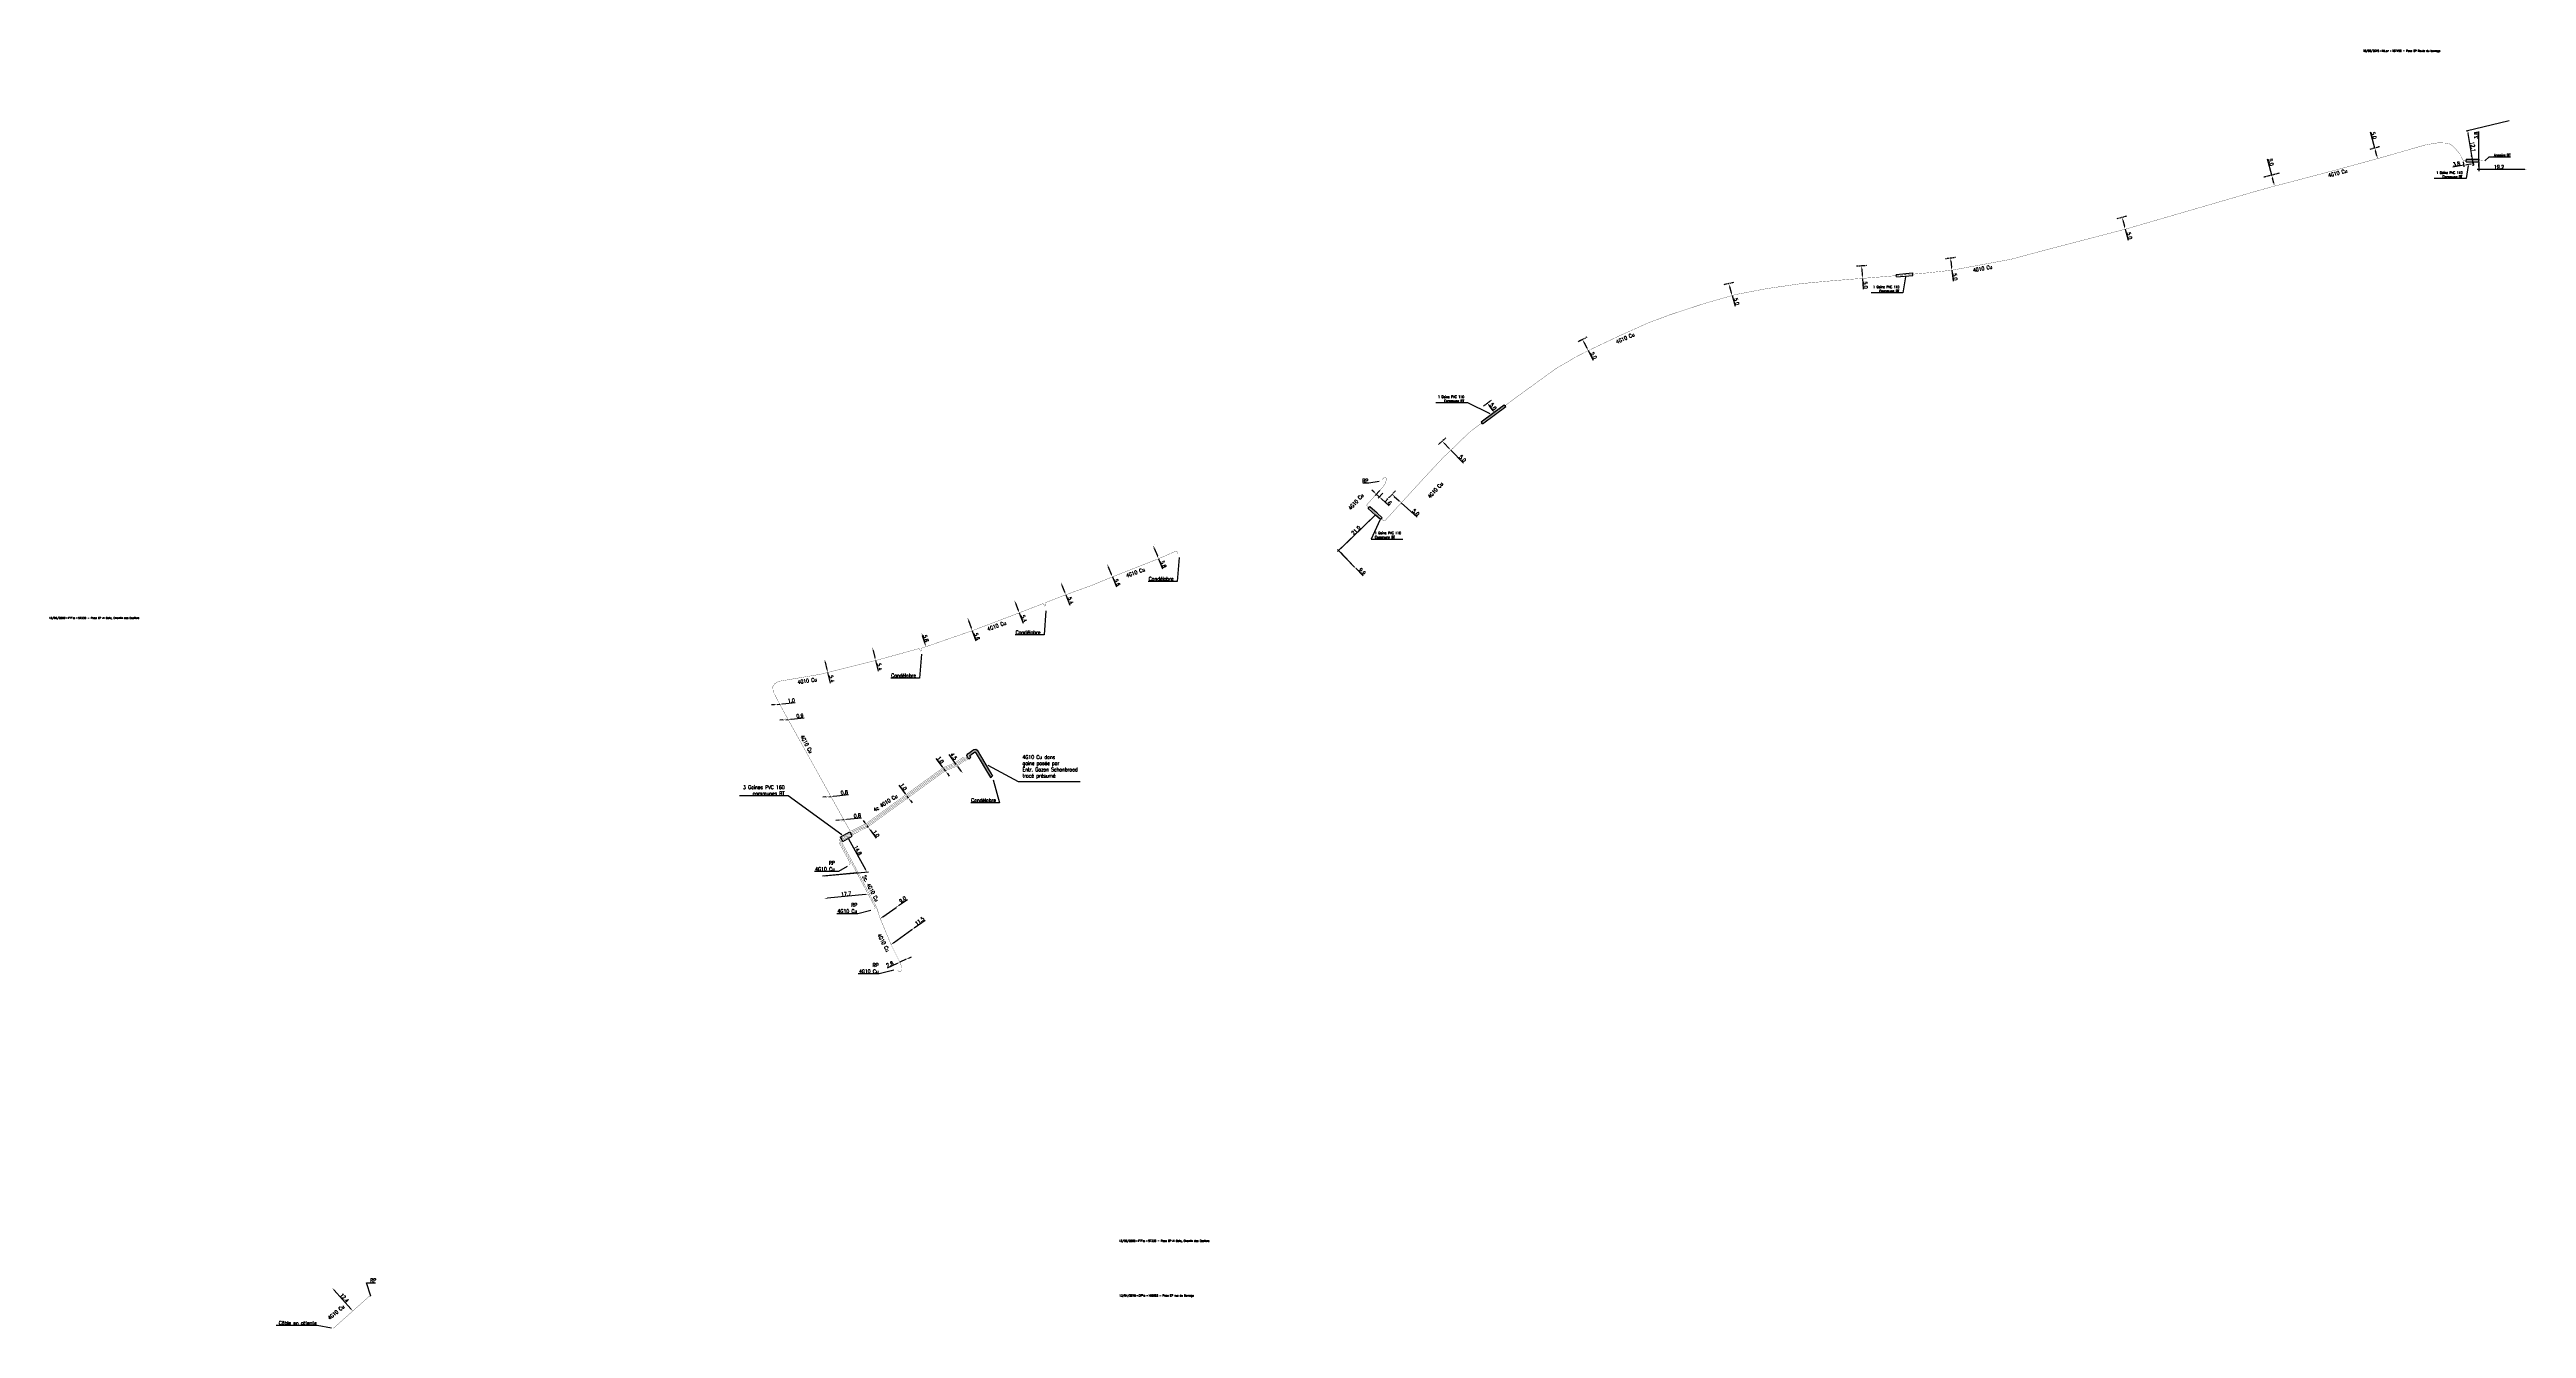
# Model space of a CAD drawing. Header units: millimetres. Extents: x 270011 to 271006, y 126226 to 126740.
import ezdxf
from ezdxf.enums import TextEntityAlignment as Align

# ---------------------------------------------------------------- set-up
doc = ezdxf.new("R2010")
doc.units = ezdxf.units.MM
doc.header["$PDMODE"] = 34
for name, pattern in [('B_ST_Al', [2000, 1000, 1000]), ('DASHED', [0.75, 0.5, -0.25]), ('E_ST_Cu', [2000, 1000, 1000])]:
    doc.linetypes.add(name, pattern=pattern)
doc.layers.get('0').update_dxf_attribs({"linetype": 'CONTINUOUS'})
doc.layers.get('DEFPOINTS').update_dxf_attribs({"linetype": 'CONTINUOUS'})
doc.layers.add('E_110', color=1, linetype='CONTINUOUS')
doc.layers.add('E_400', color=7, linetype='CONTINUOUS')
doc.layers.add('E_910', color=7, linetype='CONTINUOUS', plot=False)
doc.styles.get("Standard").update_dxf_attribs({"font": 'romans.shx', "width": 0.85})
doc.dimstyles.get("Standard").update_dxf_attribs({"dimtxt": 1.5, "dimasz": 1.2, "dimexe": 0.625, "dimexo": 0.625, "dimgap": 0.25, "dimtad": 1, "dimdec": 1, "dimzin": 0, "dimdsep": 46, "dimtxsty": 'Standard', "dimcen": -0.5, "dimadec": 0, "dimazin": 0, "dimtfac": 1, "dimtdec": 1, "dimtmove": 0, "dimatfit": 3, "dimfxl": 0, "dimtolj": 1, "dimtzin": 0, "dimarcsym": 0})

# ---------------------------------------------------------------- blocks, each defined once
blk = doc.blocks.new('*D0')
at = {"layer": 'DEFPOINTS', "color": 0, "linetype": 'Continuous', "transparency": 16777216}
for p in [(270454.61, 126540.5), (270454.61, 126540.5), (270456.76, 126535.12)]:
    blk.add_point(p, dxfattribs=at)
at = {"layer": 'E_110', "color": 0, "linetype": 'Continuous', "lineweight": -2, "transparency": 16777216}
for p, q in [((270455.06, 126539.39), (270456.31, 126536.23)), ((270455.19, 126540.74), (270455.19, 126540.74)), ((270456.76, 126535.12), (270458.38, 126531.04)), ((270457.34, 126535.35), (270457.34, 126535.35))]:
    blk.add_line(p, q, dxfattribs=at)
at = {"layer": 'E_110', "color": 0, "linetype": 'Continuous', "transparency": 16777216}
for points in [[(270455.24, 126539.46), (270454.87, 126539.32), (270454.61, 126540.5)], [(270456.5, 126536.3), (270456.13, 126536.16), (270456.76, 126535.12)]]:
    blk.add_solid(points, dxfattribs=at)
at = {"layer": 'E_110', "color": 0, "linetype": 'Continuous', "transparency": 16777216, "insert": (270458.72, 126532.89), "char_height": 1.5, "attachment_point": 5, "rotation": 291.70824}
blk.add_mtext('\\A1;5.8', dxfattribs=at)
blk = doc.blocks.new('*D1')
at = {"layer": 'DEFPOINTS', "color": 0, "linetype": 'Continuous', "transparency": 16777216}
for p in [(270436.16, 126533.03), (270436.16, 126533.03), (270438.24, 126527.84)]:
    blk.add_point(p, dxfattribs=at)
at = {"layer": 'E_110', "color": 0, "linetype": 'Continuous', "lineweight": -2, "transparency": 16777216}
for p, q in [((270436.6, 126531.92), (270437.8, 126528.95)), ((270438.24, 126527.84), (270439.87, 126523.78))]:
    blk.add_line(p, q, dxfattribs=at)
at = {"layer": 'E_110', "color": 0, "linetype": 'Continuous', "transparency": 16777216}
for points in [[(270436.79, 126531.99), (270436.42, 126531.84), (270436.16, 126533.03)], [(270437.98, 126529.02), (270437.61, 126528.87), (270438.24, 126527.84)]]:
    blk.add_solid(points, dxfattribs=at)
at = {"layer": 'E_110', "color": 0, "linetype": 'Continuous', "transparency": 16777216, "insert": (270440.21, 126525.62), "char_height": 1.5, "attachment_point": 5, "rotation": 291.89358}
blk.add_mtext('\\A1;5.6', dxfattribs=at)
blk = doc.blocks.new('*D2')
at = {"layer": 'DEFPOINTS', "color": 0, "linetype": 'Continuous', "transparency": 16777216}
for p in [(270417.54, 126525.68), (270417.54, 126525.68), (270419.5, 126520.65)]:
    blk.add_point(p, dxfattribs=at)
at = {"layer": 'E_110', "color": 0, "linetype": 'Continuous', "lineweight": -2, "transparency": 16777216}
for p, q in [((270417.98, 126524.56), (270419.06, 126521.77)), ((270419.5, 126520.65), (270421.1, 126516.52))]:
    blk.add_line(p, q, dxfattribs=at)
at = {"layer": 'E_110', "color": 0, "linetype": 'Continuous', "transparency": 16777216}
for points in [[(270418.16, 126524.64), (270417.79, 126524.49), (270417.54, 126525.68)], [(270419.25, 126521.84), (270418.88, 126521.7), (270419.5, 126520.65)]]:
    blk.add_solid(points, dxfattribs=at)
at = {"layer": 'E_110', "color": 0, "linetype": 'Continuous', "transparency": 16777216, "insert": (270421.45, 126518.39), "char_height": 1.5, "attachment_point": 5, "rotation": 291.22747}
blk.add_mtext('\\A1;5.4', dxfattribs=at)
blk = doc.blocks.new('*D3')
at = {"layer": 'DEFPOINTS', "color": 0, "linetype": 'Continuous', "transparency": 16777216}
for p in [(270398.89, 126518.43), (270398.89, 126518.43), (270400.83, 126513.39)]:
    blk.add_point(p, dxfattribs=at)
at = {"layer": 'E_110', "color": 0, "linetype": 'Continuous', "lineweight": -2, "transparency": 16777216}
for p, q in [((270399.32, 126517.31), (270400.4, 126514.51)), ((270400.83, 126513.39), (270402.42, 126509.25))]:
    blk.add_line(p, q, dxfattribs=at)
at = {"layer": 'E_110', "color": 0, "linetype": 'Continuous', "transparency": 16777216}
for points in [[(270399.51, 126517.38), (270399.13, 126517.24), (270398.89, 126518.43)], [(270400.58, 126514.58), (270400.21, 126514.44), (270400.83, 126513.39)]]:
    blk.add_solid(points, dxfattribs=at)
at = {"layer": 'E_110', "color": 0, "linetype": 'Continuous', "transparency": 16777216, "insert": (270402.77, 126511.12), "char_height": 1.5, "attachment_point": 5, "rotation": 291.01755}
blk.add_mtext('\\A1;5.4', dxfattribs=at)
blk = doc.blocks.new('*D4')
at = {"layer": 'DEFPOINTS', "color": 0, "linetype": 'Continuous', "transparency": 16777216}
for p in [(270380.05, 126511.48), (270380.05, 126511.48), (270381.94, 126506.21)]:
    blk.add_point(p, dxfattribs=at)
at = {"layer": 'E_110', "color": 0, "linetype": 'Continuous', "lineweight": -2, "transparency": 16777216}
for p, q in [((270380.46, 126510.35), (270381.53, 126507.34)), ((270381.94, 126506.21), (270383.41, 126502.09))]:
    blk.add_line(p, q, dxfattribs=at)
at = {"layer": 'E_110', "color": 0, "linetype": 'Continuous', "transparency": 16777216}
for points in [[(270380.65, 126510.42), (270380.27, 126510.28), (270380.05, 126511.48)], [(270381.72, 126507.4), (270381.35, 126507.27), (270381.94, 126506.21)]]:
    blk.add_solid(points, dxfattribs=at)
at = {"layer": 'E_110', "color": 0, "linetype": 'Continuous', "transparency": 16777216, "insert": (270383.82, 126503.92), "char_height": 1.5, "attachment_point": 5, "rotation": 289.67718}
blk.add_mtext('\\A1;5.6', dxfattribs=at)
blk = doc.blocks.new('*D5')
at = {"layer": 'DEFPOINTS', "color": 0, "linetype": 'Continuous', "transparency": 16777216}
for p in [(270361.63, 126505.27), (270361.63, 126505.27), (270363.32, 126499.73)]:
    blk.add_point(p, dxfattribs=at)
at = {"layer": 'E_110', "color": 0, "linetype": 'Continuous', "lineweight": -2, "transparency": 16777216}
for p, q in [((270362.97, 126500.87), (270361.98, 126504.13)), ((270363.92, 126499.91), (270363.92, 126499.91))]:
    blk.add_line(p, q, dxfattribs=at)
at = {"layer": 'E_110', "color": 0, "linetype": 'Continuous', "transparency": 16777216}
for points in [[(270362.17, 126504.18), (270361.79, 126504.07), (270361.63, 126505.27)], [(270363.16, 126500.93), (270362.78, 126500.82), (270363.32, 126499.73)]]:
    blk.add_solid(points, dxfattribs=at)
at = {"layer": 'E_110', "color": 0, "linetype": 'Continuous', "transparency": 16777216, "insert": (270363.32, 126503.14), "char_height": 1.5, "attachment_point": 5, "rotation": 286.98381}
blk.add_mtext('\\A1;5.8', dxfattribs=at)
blk = doc.blocks.new('*D6')
at = {"layer": 'DEFPOINTS', "color": 0, "linetype": 'Continuous', "transparency": 16777216}
for p in [(270341.84, 126499.49), (270341.84, 126499.49), (270343.08, 126494.23)]:
    blk.add_point(p, dxfattribs=at)
at = {"layer": 'E_110', "color": 0, "linetype": 'Continuous', "lineweight": -2, "transparency": 16777216}
for p, q in [((270342.12, 126498.32), (270342.81, 126495.4)), ((270343.08, 126494.23), (270344.1, 126489.92))]:
    blk.add_line(p, q, dxfattribs=at)
at = {"layer": 'E_110', "color": 0, "linetype": 'Continuous', "transparency": 16777216}
for points in [[(270342.31, 126498.36), (270341.92, 126498.27), (270341.84, 126499.49)], [(270343, 126495.44), (270342.61, 126495.35), (270343.08, 126494.23)]]:
    blk.add_solid(points, dxfattribs=at)
at = {"layer": 'E_110', "color": 0, "linetype": 'Continuous', "transparency": 16777216, "insert": (270344.7, 126491.72), "char_height": 1.5, "attachment_point": 5, "rotation": 283.30359}
blk.add_mtext('\\A1;5.4', dxfattribs=at)
blk = doc.blocks.new('*D7')
at = {"layer": 'DEFPOINTS', "color": 0, "linetype": 'Continuous', "transparency": 16777216}
for p in [(270322.62, 126494.69), (270322.62, 126494.69), (270323.86, 126489.44)]:
    blk.add_point(p, dxfattribs=at)
at = {"layer": 'E_110', "color": 0, "linetype": 'Continuous', "lineweight": -2, "transparency": 16777216}
for p, q in [((270322.89, 126493.53), (270323.58, 126490.61)), ((270323.86, 126489.44), (270324.89, 126485.08))]:
    blk.add_line(p, q, dxfattribs=at)
at = {"layer": 'E_110', "color": 0, "linetype": 'Continuous', "transparency": 16777216}
for points in [[(270323.09, 126493.57), (270322.7, 126493.48), (270322.62, 126494.69)], [(270323.78, 126490.65), (270323.39, 126490.56), (270323.86, 126489.44)]]:
    blk.add_solid(points, dxfattribs=at)
at = {"layer": 'E_110', "color": 0, "linetype": 'Continuous', "transparency": 16777216, "insert": (270325.49, 126486.89), "char_height": 1.5, "attachment_point": 5, "rotation": 283.30359}
blk.add_mtext('\\A1;5.4', dxfattribs=at)
blk = doc.blocks.new('*D8')
at = {"layer": 'DEFPOINTS', "color": 0, "linetype": 'Continuous', "transparency": 16777216}
for p in [(270352.86, 126373), (270355.4, 126374.19), (270355.4, 126374.19)]:
    blk.add_point(p, dxfattribs=at)
at = {"layer": 'E_110', "color": 0, "linetype": 'Continuous', "lineweight": -2, "transparency": 16777216}
for p, q in [((270351.78, 126372.49), (270347.82, 126370.63)), ((270355.4, 126374.19), (270352.86, 126373)), ((270356.48, 126374.7), (270357.57, 126375.21))]:
    blk.add_line(p, q, dxfattribs=at)
at = {"layer": 'E_110', "color": 0, "linetype": 'Continuous', "transparency": 16777216}
for points in [[(270351.69, 126372.67), (270351.86, 126372.31), (270352.86, 126373)], [(270356.4, 126374.88), (270356.57, 126374.52), (270355.4, 126374.19)]]:
    blk.add_solid(points, dxfattribs=at)
at = {"layer": 'E_110', "color": 0, "linetype": 'Continuous', "transparency": 16777216, "insert": (270348.83, 126372.21), "char_height": 1.5, "attachment_point": 5, "rotation": 25.14948}
blk.add_mtext('\\A1;2.8', dxfattribs=at)
blk = doc.blocks.new('*D9')
at = {"layer": 'DEFPOINTS', "color": 0, "linetype": 'Continuous', "transparency": 16777216}
for p in [(270349.33, 126380.1), (270358.67, 126386.8), (270358.67, 126386.8)]:
    blk.add_point(p, dxfattribs=at)
at = {"layer": 'E_110', "color": 0, "linetype": 'Continuous', "lineweight": -2, "transparency": 16777216}
for p, q in [((270358.67, 126386.8), (270363.07, 126389.95)), ((270350.3, 126380.8), (270357.7, 126386.1))]:
    blk.add_line(p, q, dxfattribs=at)
at = {"layer": 'E_110', "color": 0, "linetype": 'Continuous', "transparency": 16777216}
for points in [[(270350.19, 126380.96), (270350.42, 126380.64), (270349.33, 126380.1)], [(270357.58, 126386.27), (270357.82, 126385.94), (270358.67, 126386.8)]]:
    blk.add_solid(points, dxfattribs=at)
at = {"layer": 'E_110', "color": 0, "linetype": 'Continuous', "transparency": 16777216, "insert": (270360.78, 126389.54), "char_height": 1.5, "attachment_point": 5, "rotation": 35.62664}
blk.add_mtext('\\A1;11.5', dxfattribs=at)
blk = doc.blocks.new('*D10')
at = {"layer": 'DEFPOINTS', "color": 0, "linetype": 'Continuous', "transparency": 16777216}
for p in [(270344.99, 126390.53), (270352.33, 126395.74), (270352.33, 126395.74)]:
    blk.add_point(p, dxfattribs=at)
at = {"layer": 'E_110', "color": 0, "linetype": 'Continuous', "lineweight": -2, "transparency": 16777216}
for p, q in [((270352.33, 126395.74), (270355.9, 126398.27)), ((270345.97, 126391.22), (270351.35, 126395.04))]:
    blk.add_line(p, q, dxfattribs=at)
at = {"layer": 'E_110', "color": 0, "linetype": 'Continuous', "transparency": 16777216}
for points in [[(270345.86, 126391.39), (270346.09, 126391.06), (270344.99, 126390.53)], [(270351.24, 126395.21), (270351.47, 126394.88), (270352.33, 126395.74)]]:
    blk.add_solid(points, dxfattribs=at)
at = {"layer": 'E_110', "color": 0, "linetype": 'Continuous', "transparency": 16777216, "insert": (270354.03, 126398.17), "char_height": 1.5, "attachment_point": 5, "rotation": 35.3611}
blk.add_mtext('\\A1;9.0', dxfattribs=at)
blk = doc.blocks.new('*D11')
at = {"layer": 'DEFPOINTS', "color": 0, "linetype": 'Continuous', "transparency": 16777216}
for p in [(270322.58, 126398.62), (270322.58, 126398.62), (270340.2, 126400.29)]:
    blk.add_point(p, dxfattribs=at)
at = {"layer": 'E_110', "color": 0, "linetype": 'Continuous', "lineweight": -2, "transparency": 16777216}
blk.add_line((270339.01, 126400.17), (270323.77, 126398.73), dxfattribs=at)
at = {"layer": 'E_110', "color": 0, "linetype": 'Continuous', "transparency": 16777216}
for points in [[(270323.75, 126398.93), (270323.79, 126398.53), (270322.58, 126398.62)], [(270338.99, 126400.37), (270339.02, 126399.97), (270340.2, 126400.29)]]:
    blk.add_solid(points, dxfattribs=at)
at = {"layer": 'E_110', "color": 0, "linetype": 'Continuous', "transparency": 16777216, "insert": (270331.29, 126400.45), "char_height": 1.5, "attachment_point": 5, "rotation": 5.40985}
blk.add_mtext('\\A1;17.7', dxfattribs=at)
blk = doc.blocks.new('*D12')
at = {"layer": 'DEFPOINTS', "color": 0, "linetype": 'Continuous', "transparency": 16777216}
for p in [(270303.63, 126476.59), (270303.63, 126476.59), (270304.6, 126476.69)]:
    blk.add_point(p, dxfattribs=at)
at = {"layer": 'E_110', "color": 0, "linetype": 'Continuous', "lineweight": -2, "transparency": 16777216}
for p, q in [((270302.44, 126476.48), (270301.24, 126476.36)), ((270303.63, 126476.59), (270304.6, 126476.69)), ((270305.79, 126476.81), (270310.8, 126477.3))]:
    blk.add_line(p, q, dxfattribs=at)
at = {"layer": 'E_110', "color": 0, "linetype": 'Continuous', "transparency": 16777216}
for points in [[(270302.42, 126476.68), (270302.46, 126476.28), (270303.63, 126476.59)], [(270305.77, 126477.01), (270305.81, 126476.61), (270304.6, 126476.69)]]:
    blk.add_solid(points, dxfattribs=at)
at = {"layer": 'E_110', "color": 0, "linetype": 'Continuous', "transparency": 16777216, "insert": (270309.21, 126478.15), "char_height": 1.5, "attachment_point": 5, "rotation": 5.64817}
blk.add_mtext('\\A1;1.0', dxfattribs=at)
blk = doc.blocks.new('*D13')
at = {"layer": 'DEFPOINTS', "color": 0, "linetype": 'Continuous', "transparency": 16777216}
for p in [(270307.05, 126470.46), (270307.05, 126470.46), (270307.95, 126470.55)]:
    blk.add_point(p, dxfattribs=at)
at = {"layer": 'E_110', "color": 0, "linetype": 'Continuous', "lineweight": -2, "transparency": 16777216}
for p, q in [((270305.86, 126470.34), (270304.66, 126470.22)), ((270306.99, 126471.08), (270306.99, 126471.08)), ((270307.05, 126470.46), (270307.95, 126470.55)), ((270307.88, 126471.17), (270307.88, 126471.17)), ((270309.14, 126470.67), (270314.37, 126471.18))]:
    blk.add_line(p, q, dxfattribs=at)
at = {"layer": 'E_110', "color": 0, "linetype": 'Continuous', "transparency": 16777216}
for points in [[(270305.84, 126470.54), (270305.88, 126470.14), (270307.05, 126470.46)], [(270309.12, 126470.86), (270309.16, 126470.47), (270307.95, 126470.55)]]:
    blk.add_solid(points, dxfattribs=at)
at = {"layer": 'E_110', "color": 0, "linetype": 'Continuous', "transparency": 16777216, "insert": (270312.72, 126472.02), "char_height": 1.5, "attachment_point": 5, "rotation": 5.64817}
blk.add_mtext('\\A1;0.9', dxfattribs=at)
blk = doc.blocks.new('*D14')
at = {"layer": 'DEFPOINTS', "color": 0, "linetype": 'Continuous', "transparency": 16777216}
for p in [(270324.32, 126439.53), (270324.32, 126439.53), (270325.11, 126439.62)]:
    blk.add_point(p, dxfattribs=at)
at = {"layer": 'E_110', "color": 0, "linetype": 'Continuous', "lineweight": -2, "transparency": 16777216}
for p, q in [((270323.12, 126439.4), (270321.93, 126439.28)), ((270324.32, 126439.53), (270325.11, 126439.62)), ((270326.31, 126439.75), (270332.23, 126440.39))]:
    blk.add_line(p, q, dxfattribs=at)
at = {"layer": 'E_110', "color": 0, "linetype": 'Continuous', "transparency": 16777216}
for points in [[(270323.1, 126439.6), (270323.15, 126439.2), (270324.32, 126439.53)], [(270326.28, 126439.95), (270326.33, 126439.55), (270325.11, 126439.62)]]:
    blk.add_solid(points, dxfattribs=at)
at = {"layer": 'E_110', "color": 0, "linetype": 'Continuous', "transparency": 16777216, "insert": (270330.55, 126441.21), "char_height": 1.5, "attachment_point": 5, "rotation": 6.15207}
blk.add_mtext('\\A1;0.8', dxfattribs=at)
blk = doc.blocks.new('*D15')
at = {"layer": 'DEFPOINTS', "color": 0, "linetype": 'Continuous', "transparency": 16777216}
for p in [(270329.52, 126430.23), (270329.52, 126430.23), (270330.32, 126430.32)]:
    blk.add_point(p, dxfattribs=at)
at = {"layer": 'E_110', "color": 0, "linetype": 'Continuous', "lineweight": -2, "transparency": 16777216}
for p, q in [((270328.33, 126430.1), (270327.13, 126429.97)), ((270329.52, 126430.23), (270330.32, 126430.32)), ((270329.59, 126429.61), (270329.59, 126429.61)), ((270330.38, 126429.69), (270330.38, 126429.69)), ((270331.51, 126430.44), (270337.43, 126431.08))]:
    blk.add_line(p, q, dxfattribs=at)
at = {"layer": 'E_110', "color": 0, "linetype": 'Continuous', "transparency": 16777216}
for points in [[(270328.31, 126430.3), (270328.35, 126429.9), (270329.52, 126430.23)], [(270331.49, 126430.64), (270331.53, 126430.25), (270330.32, 126430.32)]]:
    blk.add_solid(points, dxfattribs=at)
at = {"layer": 'E_110', "color": 0, "linetype": 'Continuous', "transparency": 16777216, "insert": (270335.75, 126431.91), "char_height": 1.5, "attachment_point": 5, "rotation": 6.15207}
blk.add_mtext('\\A1;0.8', dxfattribs=at)
blk = doc.blocks.new('GIS_MODF')
at = {"color": 0, "linetype": 'Continuous', "flags": 128}
for points in [[(-2.26, -0.01), (-1.76, -0.01)], [(1.76, -0.01), (2.26, -0.01)]]:
    blk.add_lwpolyline(points, dxfattribs=at)
at = {"color": 0, "linetype": 'Continuous'}
blk.add_attdef('DATE', text='', height=0.75, dxfattribs=at).set_placement((-2.58, -0.39), align=Align.RIGHT)
at = {"color": 0, "linetype": 'Continuous', "width": 3.590909}
blk.add_attdef('USER', text='', height=0.75, dxfattribs=at).set_placement((-1.52, -0.39), (1.31, -0.39), align=Align.FIT)
at = {"color": 0, "linetype": 'Continuous'}
blk.add_attdef('DESC', (2.53, -0.39), '', height=0.75, dxfattribs=at)
blk = doc.blocks.new('*D16')
at = {"layer": 'DEFPOINTS', "color": 0, "linetype": 'Continuous', "transparency": 16777216}
for p in [(270331.71, 126423.64), (270339.6, 126409.26), (270321.73, 126407.61)]:
    blk.add_point(p, dxfattribs=at)
at = {"layer": 'E_110', "color": 0, "linetype": 'Continuous', "lineweight": -2, "transparency": 16777216}
for p, q in [((270331.04, 126423.58), (270331.04, 126423.58)), ((270332.29, 126422.59), (270339.02, 126410.31)), ((270322.41, 126407.68), (270340.28, 126409.32))]:
    blk.add_line(p, q, dxfattribs=at)
at = {"layer": 'E_110', "color": 0, "linetype": 'Continuous', "transparency": 16777216}
for points in [[(270332.47, 126422.68), (270332.12, 126422.49), (270331.71, 126423.64)], [(270339.2, 126410.41), (270338.85, 126410.22), (270339.6, 126409.26)]]:
    blk.add_solid(points, dxfattribs=at)
at = {"layer": 'E_110', "color": 0, "linetype": 'Continuous', "transparency": 16777216, "insert": (270335.97, 126417.96), "char_height": 1.5, "attachment_point": 5, "rotation": 298.73902}
blk.add_mtext('\\A1;14.8', dxfattribs=at)
blk = doc.blocks.new('*D17')
at = {"layer": 'DEFPOINTS', "color": 0, "linetype": 'Continuous', "transparency": 16777216}
for p in [(270335.6, 126408.89), (270321.73, 126407.61), (270321.73, 126407.61)]:
    blk.add_point(p, dxfattribs=at)
at = {"layer": 'E_110', "color": 0, "linetype": 'Continuous', "lineweight": -2, "transparency": 16777216}
blk.add_line((270335.6, 126408.89), (270321.73, 126407.61), dxfattribs=at)
blk = doc.blocks.new('_None')
blk = doc.blocks.new('*D19')
at = {"layer": 'DEFPOINTS', "color": 0, "linetype": 'Continuous', "transparency": 16777216}
for p in [(270124.86, 126242.16), (270133.06, 126232.86), (270133.06, 126232.86)]:
    blk.add_point(p, dxfattribs=at)
at = {"layer": 'E_110', "color": 0, "linetype": 'Continuous', "lineweight": -2, "transparency": 16777216}
blk.add_line((270125.65, 126241.26), (270132.27, 126233.76), dxfattribs=at)
at = {"layer": 'E_110', "color": 0, "linetype": 'Continuous', "transparency": 16777216}
for points in [[(270125.8, 126241.39), (270125.5, 126241.13), (270124.86, 126242.16)], [(270132.42, 126233.89), (270132.12, 126233.63), (270133.06, 126232.86)]]:
    blk.add_solid(points, dxfattribs=at)
at = {"layer": 'E_110', "color": 0, "linetype": 'Continuous', "transparency": 16777216, "insert": (270129.71, 126238.17), "char_height": 1.5, "attachment_point": 5, "rotation": 311.41276}
blk.add_mtext('\\A1;12.4', dxfattribs=at)
blk = doc.blocks.new('*D21')
at = {"layer": 'DEFPOINTS', "color": 0, "linetype": 'Continuous', "transparency": 16777216}
for p in [(270339.61, 126428.01), (270340.19, 126427.2), (270340.19, 126427.2)]:
    blk.add_point(p, dxfattribs=at)
at = {"layer": 'E_110', "color": 0, "linetype": 'Continuous', "lineweight": -2, "transparency": 16777216}
for p, q in [((270338.9, 126428.98), (270338.2, 126429.95)), ((270339.61, 126428.01), (270340.19, 126427.2)), ((270340.9, 126426.23), (270343.35, 126422.83))]:
    blk.add_line(p, q, dxfattribs=at)
at = {"layer": 'E_110', "color": 0, "linetype": 'Continuous', "transparency": 16777216}
for points in [[(270339.07, 126429.1), (270338.74, 126428.86), (270339.61, 126428.01)], [(270341.06, 126426.34), (270340.74, 126426.11), (270340.19, 126427.2)]]:
    blk.add_solid(points, dxfattribs=at)
at = {"layer": 'E_110', "color": 0, "linetype": 'Continuous', "transparency": 16777216, "insert": (270343.29, 126424.63), "char_height": 1.5, "attachment_point": 5, "rotation": 305.90759}
blk.add_mtext('\\A1;1.0', dxfattribs=at)
blk = doc.blocks.new('*D22')
at = {"layer": 'DEFPOINTS', "color": 0, "linetype": 'Continuous', "transparency": 16777216}
for p in [(270355.79, 126439.75), (270356.38, 126438.95), (270356.38, 126438.95)]:
    blk.add_point(p, dxfattribs=at)
at = {"layer": 'E_110', "color": 0, "linetype": 'Continuous', "lineweight": -2, "transparency": 16777216}
for p, q in [((270355.08, 126440.73), (270352.62, 126444.12)), ((270356.38, 126438.95), (270355.79, 126439.75)), ((270355.87, 126438.58), (270355.87, 126438.58)), ((270357.08, 126437.97), (270357.79, 126437))]:
    blk.add_line(p, q, dxfattribs=at)
at = {"layer": 'E_110', "color": 0, "linetype": 'Continuous', "transparency": 16777216}
for points in [[(270355.24, 126440.84), (270354.92, 126440.61), (270355.79, 126439.75)], [(270357.24, 126438.09), (270356.92, 126437.86), (270356.38, 126438.95)]]:
    blk.add_solid(points, dxfattribs=at)
at = {"layer": 'E_110', "color": 0, "linetype": 'Continuous', "transparency": 16777216, "insert": (270354.31, 126443.49), "char_height": 1.5, "attachment_point": 5, "rotation": 305.98047}
blk.add_mtext('\\A1;1.0', dxfattribs=at)
blk = doc.blocks.new('*D23')
at = {"layer": 'DEFPOINTS', "color": 0, "linetype": 'Continuous', "transparency": 16777216}
for p in [(270370.68, 126450.57), (270371.27, 126449.76), (270371.27, 126449.76)]:
    blk.add_point(p, dxfattribs=at)
at = {"layer": 'E_110', "color": 0, "linetype": 'Continuous', "lineweight": -2, "transparency": 16777216}
for p, q in [((270369.97, 126451.53), (270367.48, 126454.91)), ((270371.27, 126449.76), (270370.68, 126450.57)), ((270371.99, 126448.8), (270372.7, 126447.83))]:
    blk.add_line(p, q, dxfattribs=at)
at = {"layer": 'E_110', "color": 0, "linetype": 'Continuous', "transparency": 16777216}
for points in [[(270370.13, 126451.65), (270369.81, 126451.41), (270370.68, 126450.57)], [(270372.15, 126448.92), (270371.83, 126448.68), (270371.27, 126449.76)]]:
    blk.add_solid(points, dxfattribs=at)
at = {"layer": 'E_110', "color": 0, "linetype": 'Continuous', "transparency": 16777216, "insert": (270369.17, 126454.3), "char_height": 1.5, "attachment_point": 5, "rotation": 306.40095}
blk.add_mtext('\\A1;1.0', dxfattribs=at)
blk = doc.blocks.new('*D24')
at = {"layer": 'DEFPOINTS', "color": 0, "linetype": 'Continuous', "transparency": 16777216}
for p in [(270375.54, 126452.51), (270378.19, 126448.87), (270378.19, 126448.87)]:
    blk.add_point(p, dxfattribs=at)
at = {"layer": 'E_110', "color": 0, "linetype": 'Continuous', "lineweight": -2, "transparency": 16777216}
for p, q in [((270375.54, 126452.51), (270372.68, 126456.43)), ((270377.49, 126449.84), (270376.25, 126451.54))]:
    blk.add_line(p, q, dxfattribs=at)
at = {"layer": 'E_110', "color": 0, "linetype": 'Continuous', "transparency": 16777216}
for points in [[(270376.41, 126451.66), (270376.09, 126451.42), (270375.54, 126452.51)], [(270377.65, 126449.96), (270377.33, 126449.72), (270378.19, 126448.87)]]:
    blk.add_solid(points, dxfattribs=at)
at = {"layer": 'E_110', "color": 0, "linetype": 'Continuous', "transparency": 16777216, "insert": (270374.42, 126455.74), "char_height": 1.5, "attachment_point": 5, "rotation": 306.11687}
blk.add_mtext('\\A1;4.5', dxfattribs=at)
blk = doc.blocks.new('*D25')
at = {"layer": 'DEFPOINTS', "color": 0, "linetype": 'Continuous', "transparency": 16777216}
for p in [(270843.84, 126672.34), (270843.84, 126672.34), (270845.09, 126667.5)]:
    blk.add_point(p, dxfattribs=at)
at = {"layer": 'E_110', "color": 0, "linetype": 'Continuous', "lineweight": -2, "transparency": 16777216}
for p, q in [((270844.14, 126671.18), (270844.79, 126668.67)), ((270844.44, 126672.5), (270844.44, 126672.5)), ((270845.09, 126667.5), (270846.23, 126663.12)), ((270845.7, 126667.66), (270845.7, 126667.66))]:
    blk.add_line(p, q, dxfattribs=at)
at = {"layer": 'E_110', "color": 0, "linetype": 'Continuous', "transparency": 16777216}
for points in [[(270844.33, 126671.23), (270843.94, 126671.13), (270843.84, 126672.34)], [(270844.98, 126668.72), (270844.6, 126668.62), (270845.09, 126667.5)]]:
    blk.add_solid(points, dxfattribs=at)
at = {"layer": 'E_110', "color": 0, "linetype": 'Continuous', "transparency": 16777216, "insert": (270846.8, 126664.9), "char_height": 1.5, "attachment_point": 5, "rotation": 284.55553}
blk.add_mtext('\\A1;5.0', dxfattribs=at)
blk = doc.blocks.new('*D26')
at = {"layer": 'DEFPOINTS', "color": 0, "linetype": 'Continuous', "transparency": 16777216}
for p in [(270945.36, 126700.12), (270945.36, 126700.12), (270946.52, 126695.87)]:
    blk.add_point(p, dxfattribs=at)
at = {"layer": 'E_110', "color": 0, "linetype": 'Continuous', "lineweight": -2, "transparency": 16777216}
for p, q in [((270945.36, 126700.12), (270943.64, 126706.45)), ((270946.2, 126697.03), (270945.68, 126698.96)), ((270945.97, 126700.28), (270945.97, 126700.28)), ((270947.12, 126696.04), (270947.12, 126696.04))]:
    blk.add_line(p, q, dxfattribs=at)
at = {"layer": 'E_110', "color": 0, "linetype": 'Continuous', "transparency": 16777216}
for points in [[(270945.87, 126699.01), (270945.49, 126698.91), (270945.36, 126700.12)], [(270946.4, 126697.08), (270946.01, 126696.98), (270946.52, 126695.87)]]:
    blk.add_solid(points, dxfattribs=at)
at = {"layer": 'E_110', "color": 0, "linetype": 'Continuous', "transparency": 16777216, "insert": (270945.02, 126705.18), "char_height": 1.5, "attachment_point": 5, "rotation": 285.2554}
blk.add_mtext('\\A1;5.0', dxfattribs=at)
blk = doc.blocks.new('*D27')
at = {"layer": 'DEFPOINTS', "color": 0, "linetype": 'Continuous', "transparency": 16777216}
for p in [(270588.89, 126597.64), (270588.89, 126597.64), (270591.91, 126593.66)]:
    blk.add_point(p, dxfattribs=at)
at = {"layer": 'E_110', "color": 0, "linetype": 'Continuous', "lineweight": -2, "transparency": 16777216}
blk.add_line((270591.19, 126594.61), (270589.61, 126596.68), dxfattribs=at)
at = {"layer": 'E_110', "color": 0, "linetype": 'Continuous', "transparency": 16777216}
for points in [[(270589.77, 126596.81), (270589.45, 126596.56), (270588.89, 126597.64)], [(270591.35, 126594.74), (270591.03, 126594.49), (270591.91, 126593.66)]]:
    blk.add_solid(points, dxfattribs=at)
at = {"layer": 'E_110', "color": 0, "linetype": 'Continuous', "transparency": 16777216, "insert": (270591.2, 126596.25), "char_height": 1.5, "attachment_point": 5, "rotation": 307.24572}
blk.add_mtext('\\A1;5.0', dxfattribs=at)
blk = doc.blocks.new('*D28')
at = {"layer": 'DEFPOINTS', "color": 0, "linetype": 'Continuous', "transparency": 16777216}
for p in [(270627.09, 126623.19), (270627.09, 126623.19), (270629.39, 126618.75)]:
    blk.add_point(p, dxfattribs=at)
at = {"layer": 'E_110', "color": 0, "linetype": 'Continuous', "lineweight": -2, "transparency": 16777216}
for p, q in [((270626.53, 126622.9), (270626.53, 126622.9)), ((270627.64, 126622.12), (270628.83, 126619.81)), ((270628.83, 126618.46), (270628.83, 126618.46)), ((270629.39, 126618.75), (270631.4, 126614.87))]:
    blk.add_line(p, q, dxfattribs=at)
at = {"layer": 'E_110', "color": 0, "linetype": 'Continuous', "transparency": 16777216}
for points in [[(270627.82, 126622.21), (270627.46, 126622.03), (270627.09, 126623.19)], [(270629.01, 126619.91), (270628.66, 126619.72), (270629.39, 126618.75)]]:
    blk.add_solid(points, dxfattribs=at)
at = {"layer": 'E_110', "color": 0, "linetype": 'Continuous', "transparency": 16777216, "insert": (270631.56, 126616.74), "char_height": 1.5, "attachment_point": 5, "rotation": 297.41881}
blk.add_mtext('\\A1;5.0', dxfattribs=at)
blk = doc.blocks.new('*D29')
at = {"layer": 'DEFPOINTS', "color": 0, "linetype": 'Continuous', "transparency": 16777216}
for p in [(270739.18, 126652.75), (270739.18, 126652.75), (270739.56, 126647.76)]:
    blk.add_point(p, dxfattribs=at)
at = {"layer": 'E_110', "color": 0, "linetype": 'Continuous', "lineweight": -2, "transparency": 16777216}
for p, q in [((270739.27, 126651.55), (270739.47, 126648.96)), ((270739.56, 126647.76), (270739.9, 126643.41)), ((270739.8, 126652.8), (270739.8, 126652.8)), ((270740.19, 126647.81), (270740.19, 126647.81))]:
    blk.add_line(p, q, dxfattribs=at)
at = {"layer": 'E_110', "color": 0, "linetype": 'Continuous', "transparency": 16777216}
for points in [[(270739.47, 126651.57), (270739.07, 126651.54), (270739.18, 126652.75)], [(270739.67, 126648.98), (270739.27, 126648.95), (270739.56, 126647.76)]]:
    blk.add_solid(points, dxfattribs=at)
at = {"layer": 'E_110', "color": 0, "linetype": 'Continuous', "transparency": 16777216, "insert": (270740.78, 126645.06), "char_height": 1.5, "attachment_point": 5, "rotation": 274.45408}
blk.add_mtext('\\A1;5.0', dxfattribs=at)
blk = doc.blocks.new('*D30')
at = {"layer": 'DEFPOINTS', "color": 0, "linetype": 'Continuous', "transparency": 16777216}
for p in [(270685.83, 126645.67), (270685.83, 126645.67), (270687.2, 126640.86)]:
    blk.add_point(p, dxfattribs=at)
at = {"layer": 'E_110', "color": 0, "linetype": 'Continuous', "lineweight": -2, "transparency": 16777216}
for p, q in [((270686.16, 126644.52), (270686.87, 126642.02)), ((270687.2, 126640.86), (270688.4, 126636.66))]:
    blk.add_line(p, q, dxfattribs=at)
at = {"layer": 'E_110', "color": 0, "linetype": 'Continuous', "transparency": 16777216}
for points in [[(270686.35, 126644.57), (270685.96, 126644.46), (270685.83, 126645.67)], [(270687.06, 126642.07), (270686.68, 126641.96), (270687.2, 126640.86)]]:
    blk.add_solid(points, dxfattribs=at)
at = {"layer": 'E_110', "color": 0, "linetype": 'Continuous', "transparency": 16777216, "insert": (270688.93, 126638.46), "char_height": 1.5, "attachment_point": 5, "rotation": 285.96978}
blk.add_mtext('\\A1;5.0', dxfattribs=at)
blk = doc.blocks.new('*D31')
at = {"layer": 'DEFPOINTS', "color": 0, "linetype": 'Continuous', "transparency": 16777216}
for p in [(270544.25, 126553.01), (270535.99, 126531.3), (270535.99, 126531.3)]:
    blk.add_point(p, dxfattribs=at)
at = {"layer": 'E_110', "color": 0, "linetype": 'Continuous', "lineweight": -2, "transparency": 16777216}
for p, q in [((270543.8, 126552.57), (270528.67, 126538)), ((270529.96, 126537.57), (270535.16, 126532.17)), ((270535.99, 126531.3), (270538.99, 126528.2))]:
    blk.add_line(p, q, dxfattribs=at)
at = {"layer": 'E_110', "color": 0, "linetype": 'Continuous', "transparency": 16777216}
for points in [[(270530.1, 126537.71), (270529.81, 126537.43), (270529.12, 126538.43)], [(270535.31, 126532.31), (270535.02, 126532.03), (270535.99, 126531.3)]]:
    blk.add_solid(points, dxfattribs=at)
at = {"layer": 'E_110', "color": 0, "linetype": 'Continuous', "transparency": 16777216, "insert": (270538.63, 126530.01), "char_height": 1.5, "attachment_point": 5, "rotation": 313.94183}
blk.add_mtext('\\A1;9.9', dxfattribs=at)
blk = doc.blocks.new('*D32')
at = {"layer": 'DEFPOINTS', "color": 0, "linetype": 'Continuous', "transparency": 16777216}
for p in [(270544.25, 126553.01), (270529.12, 126538.43), (270535.99, 126531.3)]:
    blk.add_point(p, dxfattribs=at)
at = {"layer": 'E_110', "color": 0, "linetype": 'Continuous', "lineweight": -2, "transparency": 16777216}
for p, q in [((270543.38, 126552.17), (270529.99, 126539.27)), ((270543.81, 126553.46), (270543.81, 126553.46)), ((270535.56, 126531.75), (270528.69, 126538.88))]:
    blk.add_line(p, q, dxfattribs=at)
at = {"layer": 'E_110', "color": 0, "linetype": 'Continuous', "transparency": 16777216}
for points in [[(270543.24, 126552.32), (270543.52, 126552.03), (270544.25, 126553.01)], [(270529.85, 126539.41), (270530.13, 126539.12), (270529.12, 126538.43)]]:
    blk.add_solid(points, dxfattribs=at)
at = {"layer": 'E_110', "color": 0, "linetype": 'Continuous', "transparency": 16777216, "insert": (270536.1, 126546.54), "char_height": 1.5, "attachment_point": 5, "rotation": 43.94183}
blk.add_mtext('\\A1;21.0', dxfattribs=at)
blk = doc.blocks.new('*D33')
at = {"layer": 'DEFPOINTS', "color": 0, "linetype": 'Continuous', "transparency": 16777216}
for p in [(270903.97, 126689.2), (270903.97, 126689.2), (270905.09, 126684.83)]:
    blk.add_point(p, dxfattribs=at)
at = {"layer": 'E_110', "color": 0, "linetype": 'Continuous', "lineweight": -2, "transparency": 16777216}
for p, q in [((270903.97, 126689.2), (270902.31, 126695.72)), ((270903.37, 126689.04), (270903.37, 126689.04)), ((270904.79, 126686), (270904.27, 126688.03)), ((270904.48, 126684.68), (270904.48, 126684.68))]:
    blk.add_line(p, q, dxfattribs=at)
at = {"layer": 'E_110', "color": 0, "linetype": 'Continuous', "transparency": 16777216}
for points in [[(270904.46, 126688.08), (270904.08, 126687.98), (270903.97, 126689.2)], [(270904.98, 126686.05), (270904.6, 126685.95), (270905.09, 126684.83)]]:
    blk.add_solid(points, dxfattribs=at)
at = {"layer": 'E_110', "color": 0, "linetype": 'Continuous', "transparency": 16777216, "insert": (270903.67, 126694.43), "char_height": 1.5, "attachment_point": 5, "rotation": 284.32252}
blk.add_mtext('\\A1;5.0', dxfattribs=at)
blk = doc.blocks.new('*D34')
at = {"layer": 'DEFPOINTS', "color": 0, "linetype": 'Continuous', "transparency": 16777216}
for p in [(270570.75, 126582.33), (270570.75, 126582.33), (270574.22, 126578.72)]:
    blk.add_point(p, dxfattribs=at)
at = {"layer": 'E_110', "color": 0, "linetype": 'Continuous', "lineweight": -2, "transparency": 16777216}
for p, q in [((270570.3, 126581.89), (270570.3, 126581.89)), ((270571.59, 126581.46), (270573.39, 126579.59)), ((270573.77, 126578.29), (270573.77, 126578.29)), ((270574.22, 126578.72), (270579.25, 126573.49))]:
    blk.add_line(p, q, dxfattribs=at)
at = {"layer": 'E_110', "color": 0, "linetype": 'Continuous', "transparency": 16777216}
for points in [[(270571.73, 126581.6), (270571.44, 126581.32), (270570.75, 126582.33)], [(270573.53, 126579.73), (270573.24, 126579.45), (270574.22, 126578.72)]]:
    blk.add_solid(points, dxfattribs=at)
at = {"layer": 'E_110', "color": 0, "linetype": 'Continuous', "transparency": 16777216, "insert": (270578.87, 126575.33), "char_height": 1.5, "attachment_point": 5, "rotation": 313.91059}
blk.add_mtext('\\A1;5.0', dxfattribs=at)
blk = doc.blocks.new('*D35')
at = {"layer": 'DEFPOINTS', "color": 0, "linetype": 'Continuous', "transparency": 16777216}
for p in [(270550.61, 126560.98), (270550.61, 126560.98), (270554.31, 126557.62)]:
    blk.add_point(p, dxfattribs=at)
at = {"layer": 'E_110', "color": 0, "linetype": 'Continuous', "lineweight": -2, "transparency": 16777216}
for p, q in [((270551.03, 126561.45), (270551.03, 126561.45)), ((270551.5, 126560.18), (270553.42, 126558.43)), ((270554.31, 126557.62), (270560.62, 126551.88)), ((270554.73, 126558.08), (270554.73, 126558.08))]:
    blk.add_line(p, q, dxfattribs=at)
at = {"layer": 'E_110', "color": 0, "linetype": 'Continuous', "transparency": 16777216}
for points in [[(270551.63, 126560.33), (270551.36, 126560.03), (270550.61, 126560.98)], [(270553.55, 126558.58), (270553.28, 126558.28), (270554.31, 126557.62)]]:
    blk.add_solid(points, dxfattribs=at)
at = {"layer": 'E_110', "color": 0, "linetype": 'Continuous', "transparency": 16777216, "insert": (270560.12, 126553.69), "char_height": 1.5, "attachment_point": 5, "rotation": 317.72659}
blk.add_mtext('\\A1;5.0', dxfattribs=at)
blk = doc.blocks.new('*D37')
at = {"layer": 'DEFPOINTS', "color": 0, "linetype": 'Continuous', "transparency": 16777216}
for p in [(270987.11, 126695.15), (270987.11, 126691.51), (271006.3, 126691.51)]:
    blk.add_point(p, dxfattribs=at)
at = {"layer": 'E_110', "color": 0, "linetype": 'Continuous', "lineweight": -2, "transparency": 16777216}
for p, q in [((270987.11, 126694.53), (270987.11, 126690.89)), ((271005.1, 126691.51), (270988.31, 126691.51))]:
    blk.add_line(p, q, dxfattribs=at)
at = {"layer": 'E_110', "color": 0, "linetype": 'Continuous', "transparency": 16777216}
for points in [[(270988.31, 126691.71), (270988.31, 126691.31), (270987.11, 126691.51)], [(271005.1, 126691.71), (271005.1, 126691.31), (271006.3, 126691.51)]]:
    blk.add_solid(points, dxfattribs=at)
at = {"layer": 'E_110', "color": 0, "linetype": 'Continuous', "transparency": 16777216, "insert": (270995.27, 126692.51), "char_height": 1.5, "attachment_point": 5}
blk.add_mtext('\\A1;19.2', dxfattribs=at)
blk = doc.blocks.new('*D38')
at = {"layer": 'DEFPOINTS', "color": 0, "linetype": 'Continuous', "transparency": 16777216}
for p in [(270982.73, 126707.08), (271000, 126711.2), (270984.74, 126695.15)]:
    blk.add_point(p, dxfattribs=at)
at = {"layer": 'E_110', "color": 0, "linetype": 'Continuous', "lineweight": -2, "transparency": 16777216}
for p, q in [((270999.39, 126711.06), (270982.12, 126706.94)), ((270984.54, 126696.34), (270982.93, 126705.9)), ((270984.13, 126695.01), (270984.13, 126695.01))]:
    blk.add_line(p, q, dxfattribs=at)
at = {"layer": 'E_110', "color": 0, "linetype": 'Continuous', "transparency": 16777216}
for points in [[(270983.13, 126705.93), (270982.73, 126705.87), (270982.73, 126707.08)], [(270984.74, 126696.37), (270984.34, 126696.3), (270984.74, 126695.15)]]:
    blk.add_solid(points, dxfattribs=at)
at = {"layer": 'E_110', "color": 0, "linetype": 'Continuous', "transparency": 16777216, "insert": (270984.82, 126700.68), "char_height": 1.5, "attachment_point": 5, "rotation": 279.54684}
blk.add_mtext('\\A1;12.1', dxfattribs=at)
blk = doc.blocks.new('*D39')
at = {"layer": 'DEFPOINTS', "color": 0, "linetype": 'Continuous', "transparency": 16777216}
for p in [(270987.11, 126695.15), (270987.11, 126695.15), (271006.3, 126691.51)]:
    blk.add_point(p, dxfattribs=at)
at = {"layer": 'E_110', "color": 0, "linetype": 'Continuous', "lineweight": -2, "transparency": 16777216}
for p, q in [((270987.11, 126695.15), (270987.11, 126706.77)), ((271005.67, 126691.51), (270986.49, 126691.51)), ((270987.11, 126692.71), (270987.11, 126693.95))]:
    blk.add_line(p, q, dxfattribs=at)
at = {"layer": 'E_110', "color": 0, "linetype": 'Continuous', "transparency": 16777216}
for points in [[(270986.91, 126693.95), (270987.31, 126693.95), (270987.11, 126695.15)], [(270986.91, 126692.71), (270987.31, 126692.71), (270987.11, 126691.51)]]:
    blk.add_solid(points, dxfattribs=at)
at = {"layer": 'E_110', "color": 0, "linetype": 'Continuous', "transparency": 16777216, "insert": (270986.11, 126705.19), "char_height": 1.5, "attachment_point": 5, "rotation": 90}
blk.add_mtext('\\A1;3.8', dxfattribs=at)
blk = doc.blocks.new('*D82')
at = {"layer": 'DEFPOINTS', "color": 0, "linetype": 'Continuous', "transparency": 16777216}
for p in [(270774.87, 126656), (270774.87, 126656), (270775.44, 126651.03)]:
    blk.add_point(p, dxfattribs=at)
at = {"layer": 'E_110', "color": 0, "linetype": 'Continuous', "lineweight": -2, "transparency": 16777216}
for p, q in [((270774.25, 126655.93), (270774.25, 126655.93)), ((270775.01, 126654.81), (270775.3, 126652.23)), ((270775.44, 126651.03), (270775.94, 126646.69))]:
    blk.add_line(p, q, dxfattribs=at)
at = {"layer": 'E_110', "color": 0, "linetype": 'Continuous', "transparency": 16777216}
for points in [[(270775.2, 126654.83), (270774.81, 126654.79), (270774.87, 126656)], [(270775.5, 126652.25), (270775.1, 126652.2), (270775.44, 126651.03)]]:
    blk.add_solid(points, dxfattribs=at)
at = {"layer": 'E_110', "color": 0, "linetype": 'Continuous', "transparency": 16777216, "insert": (270776.75, 126648.38), "char_height": 1.5, "attachment_point": 5, "rotation": 276.53108}
blk.add_mtext('\\A1;5.0', dxfattribs=at)
blk = doc.blocks.new('*D83')
at = {"layer": 'DEFPOINTS', "color": 0, "linetype": 'Continuous', "transparency": 16777216}
for p in [(270980.76, 126695.15), (270984.74, 126695.15), (270984.96, 126693.83)]:
    blk.add_point(p, dxfattribs=at)
at = {"layer": 'E_110', "color": 0, "linetype": 'Continuous', "lineweight": -2, "transparency": 16777216}
for p, q in [((270981.09, 126693.18), (270976.78, 126692.46)), ((270980.87, 126694.54), (270981.2, 126692.57)), ((270983.78, 126693.63), (270982.28, 126693.38)), ((270984.84, 126694.54), (270985.06, 126693.22))]:
    blk.add_line(p, q, dxfattribs=at)
at = {"layer": 'E_110', "color": 0, "linetype": 'Continuous', "transparency": 16777216}
for points in [[(270982.24, 126693.58), (270982.31, 126693.19), (270981.09, 126693.18)], [(270983.74, 126693.83), (270983.81, 126693.44), (270984.96, 126693.83)]]:
    blk.add_solid(points, dxfattribs=at)
at = {"layer": 'E_110', "color": 0, "linetype": 'Continuous', "transparency": 16777216, "insert": (270978.18, 126693.71), "char_height": 1.5, "attachment_point": 5, "rotation": 9.54684}
blk.add_mtext('\\A1;3.8', dxfattribs=at)
blk = doc.blocks.new('*D99')
at = {"layer": 'DEFPOINTS', "color": 0, "linetype": 'Continuous', "transparency": 16777216}
for p in [(270545.46, 126559.97), (270546.08, 126563.03), (270547.26, 126561.95)]:
    blk.add_point(p, dxfattribs=at)
at = {"layer": 'E_110', "color": 0, "linetype": 'Continuous', "lineweight": -2, "transparency": 16777216}
for p, q in [((270543.39, 126561.85), (270542.5, 126562.66)), ((270545.66, 126562.57), (270543.85, 126560.58)), ((270544.27, 126561.05), (270545.46, 126559.97)), ((270546.84, 126561.49), (270545.04, 126559.51)), ((270546.35, 126559.16), (270549.44, 126556.34))]:
    blk.add_line(p, q, dxfattribs=at)
at = {"layer": 'E_110', "color": 0, "linetype": 'Continuous', "transparency": 16777216}
for points in [[(270543.52, 126562), (270543.25, 126561.7), (270544.27, 126561.05)], [(270546.48, 126559.31), (270546.21, 126559.01), (270545.46, 126559.97)]]:
    blk.add_solid(points, dxfattribs=at)
at = {"layer": 'E_110', "color": 0, "linetype": 'Continuous', "transparency": 16777216, "insert": (270549.01, 126558.09), "char_height": 1.5, "attachment_point": 5, "rotation": 317.72659}
blk.add_mtext('\\A1;1.6', dxfattribs=at)

msp = doc.modelspace()

# ---------------------------------------------------------------- linework, layer by layer
at = {"layer": 'E_110', "flags": 128}
msp.add_lwpolyline([(270546.6, 126566.85, 0.1, 0.1, 0), (270546.6, 126566.85, 0.1, 0.1, 0), (270547.36, 126567.66, 0.1, 0.1, -0.678), (270548.22, 126567.32, 0.1, 0.1, 0), (270548.22, 126567.24, 0.1, 0.1, 0), (270548.19, 126566.69, 0.1, 0.1, 0), (270548.17, 126566.5, 0.1, 0.1, 0), (270548.17, 126566.5, 0.1, 0.1, 0), (270547.82, 126565.31, 0.1, 0.1, 0), (270547.06, 126564.11, 0.1, 0.1, 0), (270545.72, 126562.63, 0.1, 0.1, 0), (270544, 126560.74, 0.1, 0.1, 0), (270542.7, 126559.31, 0.1, 0.1, 0), (270540.59, 126556.99, 0.1, 0.1, 0.414602), (270540.63, 126556.29, 0.1, 0.1, 0), (270541.31, 126555.67, 0.1, 0.1, 0), (270544.25, 126553.01, 0.1, 0.1, 0), (270546.23, 126551.21, 0.1, 0.1, 0), (270547.09, 126550.43, 0.1, 0.1, 0.412602), (270547.8, 126550.46, 0.1, 0.1, 0), (270554.31, 126557.62, 0.1, 0.1, 0), (270557.27, 126560.82, 0.1, 0.1, 0), (270563.86, 126568.01, 0.1, 0.1, 0), (270571.16, 126575.81, 0.1, 0.1, 0), (270574.22, 126578.72, 0.1, 0.1, 0), (270580.23, 126584.54, 0.1, 0.1, 0), (270581.61, 126585.87, 0.1, 0.1, 0), (270586.64, 126589.68, 0.1, 0.1, 0), (270591.91, 126593.66, 0.1, 0.1, 0), (270595.98, 126596.62, 0.1, 0.1, 0), (270598.54, 126598.49, 0.1, 0.1, 0), (270601.45, 126600.66, 0.1, 0.1, 0), (270612.96, 126609.02, 0.1, 0.1, 0), (270616.29, 126611.42, 0.1, 0.1, 0), (270624.21, 126616.07, 0.1, 0.1, 0), (270629.39, 126618.75, 0.1, 0.1, 0), (270642.1, 126624.76, 0.1, 0.1, 0), (270653.51, 126629.89, 0.1, 0.1, 0), (270662.03, 126633.07, 0.1, 0.1, 0), (270675.9, 126637.63, 0.1, 0.1, 0), (270687.2, 126640.86, 0.1, 0.1, 0), (270688.79, 126641.29, 0.1, 0.1, 0), (270701.04, 126643.64, 0.1, 0.1, 0), (270715.02, 126645.66, 0.1, 0.1, 0), (270727.29, 126646.78, 0.1, 0.1, 0), (270733.27, 126647.28, 0.1, 0.1, 0), (270739.56, 126647.76, 0.1, 0.1, 0), (270747.13, 126648.36, 0.1, 0.1, 0), (270753.16, 126648.87, 0.1, 0.1, 0), (270759.71, 126649.44, 0.1, 0.1, 0), (270762.05, 126649.65, 0.1, 0.1, 0), (270765.63, 126649.96, 0.1, 0.1, 0), (270771.57, 126650.62, 0.1, 0.1, 0), (270775.44, 126651.03, 0.1, 0.1, 0), (270799.16, 126655.42, 0.1, 0.1, 0), (270813.18, 126659.18, 0.1, 0.1, 0), (270845.09, 126667.5, 0.1, 0.1, 0), (270897.98, 126682.87, 0.1, 0.1, 0), (270901.05, 126683.72, 0.1, 0.1, 0), (270905.09, 126684.83, 0.1, 0.1, 0), (270915.07, 126687.42, 0.1, 0.1, 0), (270928.38, 126690.95, 0.1, 0.1, 0), (270946.52, 126695.87, 0.1, 0.1, 0), (270965.82, 126701.41, 0.1, 0.1, 0), (270969.66, 126702.05, 0.1, 0.1, 0), (270970.86, 126702.21, 0.1, 0.1, 0), (270972.15, 126702.18, 0.1, 0.1, 0), (270973.45, 126702.15, 0.1, 0.1, 0), (270975.32, 126701.81, 0.1, 0.1, 0), (270976.48, 126701.09, 0.1, 0.1, 0), (270978.27, 126699.27, 0.1, 0.1, 0), (270979.58, 126697.72, 0.1, 0.1, 0), (270980.69, 126695.43, 0.1, 0.1, 0.286711), (270981.14, 126695.15, 0.1, 0.1, 0), (270982.08, 126695.15, 0.1, 0.1, 0), (270984.74, 126695.15, 0.1, 0.1, 0), (270987.11, 126695.15, 0.1, 0.1, 0), (270988.58, 126695.24, 0.1, 0.1, -0.03654), (270988.65, 126695.24, 0.1, 0.1, -0.03654)], format="xyseb", dxfattribs=at)
at = {"layer": 'E_110', "color": 7, "linetype": 'DASHED', "ltscale": 0.8, "flags": 128}
msp.add_lwpolyline([(270947.29, 126700.65), (270945.36, 126700.12), (270943.43, 126699.59)], dxfattribs=at)
at = {"layer": 'E_110', "color": 7, "linetype": 'DASHED', "ltscale": 0.8}
for points in [[(270984.9, 126693.02), (270984.74, 126695.15), (270984.22, 126697.08)], [(270906.99, 126689.99), (270903.97, 126689.2), (270900.84, 126688.38)], [(270841.9, 126671.84), (270845.77, 126672.85)], [(270741.17, 126652.88), (270739.18, 126652.75), (270737.18, 126652.62)], [(270772.96, 126655.75), (270774.87, 126656), (270776.93, 126656.27)], [(270687.78, 126646.12), (270685.83, 126645.67), (270683.88, 126645.23)], [(270628.85, 126624.13), (270627.09, 126623.19), (270625.32, 126622.24)], [(270587.29, 126596.43), (270588.89, 126597.64), (270590.48, 126598.85)], [(270572.23, 126583.68), (270570.75, 126582.33), (270569.28, 126580.97)], [(270549.19, 126559.57), (270550.61, 126560.98), (270552.02, 126562.4)]]:
    msp.add_lwpolyline(points, dxfattribs=at)
at = {"layer": 'E_110', "linetype": 'E_ST_Cu', "const_width": 0.1, "flags": 128}
for points in [[(270411.58, 126516.06), (270411.22, 126516.86, -0.428559), (270411.5, 126517.53), (270419.5, 126520.65), (270430.09, 126524.48), (270438.24, 126527.84), (270456.76, 126535.12), (270463.62, 126538.11, -0.414214), (270464.28, 126537.85), (270464.62, 126537.08)], [(270411.12, 126515.87), (270410.74, 126516.72, 0.400013), (270410.1, 126516.98), (270400.83, 126513.39), (270386.88, 126508.07), (270381.94, 126506.21), (270361.69, 126499.2, 0.44025), (270361.4, 126498.52), (270361.58, 126498.11)], [(270380.56, 126454.72, 0.400449), (270377.82, 126455.09), (270375.26, 126453.22, -0.062753), (270375.15, 126453.16), (270370.55, 126451.32, 0.062155), (270370.11, 126451.08), (270355.35, 126440.36), (270339.2, 126428.64, -0.042614), (270339.13, 126428.6), (270333.44, 126425.79, -0.433602), (270332.73, 126425.97), (270307.95, 126470.55), (270304.6, 126476.69), (270302.27, 126481.17), (270301.9, 126482.45), (270301.86, 126483.76), (270302.58, 126484.91), (270304.15, 126485.86), (270320.79, 126488.67), (270320.79, 126488.67), (270323.86, 126489.44), (270323.86, 126489.44), (270343.08, 126494.23), (270360.25, 126498.93, -0.368796), (270360.84, 126498.65), (270361.16, 126497.92)], [(270380.95, 126455.04), (270380.46, 126455.66, -0.426769), (270380.56, 126456.38), (270382.81, 126458, -0.437908), (270383.53, 126457.85), (270387.55, 126451.19), (270389.75, 126447.37)], [(270380.16, 126454.41, 0.399303), (270378.11, 126454.68), (270375.56, 126452.82, -0.062753), (270375.34, 126452.69), (270370.73, 126450.86, 0.062155), (270370.41, 126450.68), (270355.64, 126439.96), (270339.56, 126428.28, -0.038904), (270339.42, 126428.2), (270333, 126424.92), (270329.19, 126422.83, 0.413399), (270328.59, 126420.79), (270332.82, 126413.02, -0.248902), (270332.83, 126412.56), (270332.54, 126411.99)], [(270379.77, 126454.11, 0.397014), (270378.41, 126454.28), (270375.85, 126452.41, -0.062753), (270375.52, 126452.23), (270370.92, 126450.39, 0.062155), (270370.7, 126450.27), (270355.93, 126439.55), (270339.85, 126427.87, -0.038947), (270339.65, 126427.75), (270333.26, 126424.49), (270329.43, 126422.39, 0.413399), (270329.03, 126421.03), (270333.69, 126412.48), (270339.42, 126401.72), (270342.85, 126395.26, -0.410114), (270342.65, 126394.58), (270342.62, 126394.57)], [(270379.38, 126453.8, 0.390165), (270378.7, 126453.87), (270376.14, 126452.01, -0.062753), (270375.71, 126451.77), (270371.1, 126449.93, 0.062155), (270371, 126449.87), (270356.23, 126439.15), (270340.17, 126427.49, -0.03877), (270339.91, 126427.33), (270333.52, 126424.06), (270329.67, 126421.95, 0.413399), (270329.47, 126421.27), (270334.13, 126412.72), (270339.86, 126401.95), (270343.52, 126395.04), (270344.99, 126390.53), (270349.33, 126380.1), (270352.86, 126373), (270353.53, 126371.36), (270353.71, 126370.82), (270353.71, 126370.19), (270353.3, 126369.39, -0.511406), (270352.5, 126369.26), (270351.94, 126369.83)], [(270125.28, 126225.92), (270133.06, 126232.86), (270139.5, 126238.61, -0.415056), (270140.21, 126238.56), (270140.27, 126238.5)]]:
    msp.add_lwpolyline(points, format="xyb", dxfattribs=at)
at = {"layer": 'E_400', "color": 7, "linetype": 'CONTINUOUS'}
for p, q in [((270982.08, 126695.65), (270982.08, 126695.15)), ((270982.08, 126695.65), (270984.74, 126695.65)), ((270982.08, 126694.65), (270982.08, 126695.15)), ((270982.08, 126694.65), (270984.74, 126694.65)), ((270984.74, 126695.65), (270987.11, 126695.65)), ((270984.74, 126694.65), (270987.11, 126694.65)), ((270987.11, 126695.65), (270987.11, 126695.15)), ((270987.11, 126694.65), (270987.11, 126695.15)), ((270753.11, 126649.37), (270759.67, 126649.94)), ((270753.11, 126649.37), (270753.16, 126648.87)), ((270753.2, 126648.38), (270753.16, 126648.87)), ((270753.2, 126648.38), (270759.75, 126648.94)), ((270759.67, 126649.94), (270759.71, 126649.44)), ((270759.75, 126648.94), (270759.71, 126649.44)), ((270591.61, 126594.06), (270595.68, 126597.02)), ((270595.68, 126597.02), (270595.98, 126596.62)), ((270586.34, 126590.08), (270591.61, 126594.06)), ((270586.34, 126590.08), (270586.64, 126589.68)), ((270586.95, 126589.28), (270586.64, 126589.68)), ((270586.95, 126589.28), (270592.21, 126593.26)), ((270592.21, 126593.26), (270596.27, 126596.22)), ((270596.27, 126596.22), (270595.98, 126596.62)), ((270540.97, 126555.3), (270541.31, 126555.67)), ((270543.91, 126552.64), (270540.97, 126555.3)), ((270541.64, 126556.04), (270541.31, 126555.67)), ((270544.58, 126553.38), (270541.64, 126556.04)), ((270545.89, 126550.84), (270543.91, 126552.64)), ((270546.56, 126551.58), (270544.58, 126553.38)), ((270545.89, 126550.84), (270546.23, 126551.21)), ((270546.56, 126551.58), (270546.23, 126551.21)), ((270380.18, 126456.72), (270382.61, 126458.46)), ((270382.61, 126458.46), (270383.32, 126458.62)), ((270383.32, 126458.62), (270383.91, 126458.2)), ((270383.91, 126458.2), (270390.09, 126447.79)), ((270379.82, 126456.12), (270380.18, 126456.72)), ((270380, 126455.43), (270379.82, 126456.12)), ((270380.55, 126454.73), (270380, 126455.43)), ((270380.55, 126454.73), (270380.95, 126455.04)), ((270380.89, 126455.96), (270380.93, 126456.03)), ((270380.91, 126455.89), (270380.89, 126455.96)), ((270381.34, 126455.34), (270380.91, 126455.89)), ((270380.93, 126456.03), (270383.02, 126457.53)), ((270381.34, 126455.34), (270380.95, 126455.04)), ((270383.02, 126457.53), (270383.1, 126457.55)), ((270383.1, 126457.55), (270383.16, 126457.5)), ((270383.16, 126457.5), (270389.23, 126447.28)), ((270390.09, 126447.79), (270389.66, 126447.54)), ((270389.23, 126447.28), (270389.66, 126447.54)), ((270328.95, 126423.26), (270332.76, 126425.36)), ((270328.95, 126423.26), (270329.43, 126422.39)), ((270329.91, 126421.51), (270329.43, 126422.39)), ((270329.91, 126421.51), (270333.72, 126423.6)), ((270332.76, 126425.36), (270333.24, 126424.48)), ((270333.72, 126423.6), (270333.24, 126424.48))]:
    msp.add_line(p, q, dxfattribs=at)

# ---------------------------------------------------------------- block references
at = {"layer": 'E_910'}
ref = msp.add_blockref('GIS_MODF', (270949.73, 126739.2), dxfattribs=at)
ref.add_attrib('DATE', '10/06/2015', dxfattribs={"layer": '0', "color": 0, "linetype": 'Continuous', "height": 0.75}).set_placement((270947.14, 126738.81), align=Align.RIGHT)
ref.add_attrib('USER', 'NLar', dxfattribs={"layer": '0', "color": 0, "linetype": 'Continuous', "height": 0.75, "width": 1.128571}).set_placement((270948.21, 126738.81), (270951.03, 126738.81), align=Align.FIT)
ref.add_attrib('DESC', '187190 - Pose EP Route du barrage', (270952.25, 126738.81), dxfattribs={"layer": '0', "color": 0, "linetype": 'Continuous', "height": 0.75})
ref = msp.add_blockref('GIS_MODF', (270020.22, 126511.34), dxfattribs=at)
ref.add_attrib('DATE', '12/06/2009', dxfattribs={"layer": '0', "color": 0, "linetype": 'Continuous', "height": 0.75}).set_placement((270017.64, 126510.96), align=Align.RIGHT)
ref.add_attrib('USER', 'FFe', dxfattribs={"layer": '0', "color": 0, "linetype": 'Continuous', "height": 0.75, "width": 1.54902}).set_placement((270018.71, 126510.96), (270021.53, 126510.96), align=Align.FIT)
ref.add_attrib('DESC', '57338 - Pose EP Al Gofe, Chemin des Ecoliers', (270022.75, 126510.96), dxfattribs={"layer": '0', "color": 0, "linetype": 'Continuous', "height": 0.75})
ref = msp.add_blockref('GIS_MODF', (270450.08, 126261.09), dxfattribs=at)
ref.add_attrib('DATE', '12/06/2009', dxfattribs={"layer": '0', "color": 0, "linetype": 'Continuous', "height": 0.75}).set_placement((270447.5, 126260.7), align=Align.RIGHT)
ref.add_attrib('USER', 'FFe', dxfattribs={"layer": '0', "color": 0, "linetype": 'Continuous', "height": 0.75, "width": 1.54902}).set_placement((270448.57, 126260.7), (270451.39, 126260.7), align=Align.FIT)
ref.add_attrib('DESC', '57338 - Pose EP Al Gofe, Chemin des Ecoliers', (270452.61, 126260.7), dxfattribs={"layer": '0', "color": 0, "linetype": 'Continuous', "height": 0.75})
ref = msp.add_blockref('GIS_MODF', (270450.19, 126239.1), dxfattribs=at)
ref.add_attrib('DATE', '13/04/2010', dxfattribs={"layer": '0', "color": 0, "linetype": 'Continuous', "height": 0.75}).set_placement((270447.61, 126238.71), align=Align.RIGHT)
ref.add_attrib('USER', 'OPo', dxfattribs={"layer": '0', "color": 0, "linetype": 'Continuous', "height": 0.75, "width": 1.338983}).set_placement((270448.68, 126238.71), (270451.5, 126238.71), align=Align.FIT)
ref.add_attrib('DESC', '109003 - Pose EP rue du Barrage', (270452.72, 126238.71), dxfattribs={"layer": '0', "color": 0, "linetype": 'Continuous', "height": 0.75})

# ---------------------------------------------------------------- texts
at = {"layer": 'E_110', "linetype": 'E_ST_Cu', "width": 0.85}
for rotation, p in [(15.0647, (270926.82, 126688.33)), (10.46029, (270784.04, 126650.27)), (24.42167, (270640.98, 126621.43)), (47.72659, (270533.99, 126554.6)), (47.45909, (270565.87, 126559.26))]:
    msp.add_text('4G10 Cu', height=1.5, rotation=rotation, dxfattribs=at).set_placement(p)
for s, rotation, p in [('4G10 Cu', 20.14183, (270447.52, 126529.59)), ('4G10 Cu', 20.14183, (270391.77, 126508.13)), ('4G10 Cu', 8.2555, (270315.65, 126486.09)), ('4G10 Cu', 298.58534, (270315.39, 126460.64)), ('4c 4G10 Cu', 32.70965, (270347.04, 126437.01)), ('2c. 4G10 Cu', 297.69889, (270341.09, 126402.74)), ('4G10 Cu', 298.58534, (270346.3, 126380.87))]:
    msp.add_text(s, height=1.5, rotation=rotation, dxfattribs=at).set_placement(p, align=Align.MIDDLE)
at = {"layer": 'E_110', "linetype": 'B_ST_Al', "width": 0.85}
msp.add_text('4G10 Cu', height=1.5, rotation=40, dxfattribs=at).set_placement((270126.4, 126232.39), align=Align.MIDDLE)
at = {"layer": 'E_110', "linetype": 'Continuous'}
for s, insert, char_height, attachment_point in [('Armoire BT', (270999.88, 126697.29), 1, 6), ('RP', (270541, 126566.44), 1.5, 6), ('Candélabre', (270462.81, 126527.04), 1.5, 6), ('Candélabre', (270409.34, 126505.54), 1.5, 6), ('Candélabre', (270359.36, 126488.2), 1.5, 6), ('Candélabre', (270391.48, 126438.08), 1.5, 6), ('RP\\P4G10 Cu', (270326.75, 126411.68), 1.5, 6), ('RP\\P4G10 Cu', (270335.73, 126394.77), 1.5, 6), ('RP\\P4G10 Cu', (270344.32, 126370.6), 1.5, 6), ('RP', (270140.06, 126245.26), 1.5, 4)]:
    msp.add_mtext(s, dxfattribs=dict(at, insert=insert, char_height=char_height, attachment_point=attachment_point))
at = {"layer": 'E_110', "insert": (270118.59, 126228.08), "char_height": 1.5, "attachment_point": 6}
msp.add_mtext('Câble en attente', dxfattribs=at)
at = {"layer": 'E_400'}
for s, insert, char_height, attachment_point in [('1 Gaine PVC 110\\PCommune BT ', (270980.57, 126689.41), 1, 6), ('1 Gaine PVC 110^JCommune BT ', (270754.38, 126643.49), 1, 6), ('1 Gaine PVC 110\\PCommune BT ', (270579.53, 126599.36), 1, 6), ('1 Gaine PVC 110\\PCommune BT ', (270543.68, 126544.64), 1, 4), ('4G10 Cu dans \\Pgaine posée par\\PEntr. Gazon Schonbrood\\Ptracé présumé', (270402.12, 126451.44), 1.5, 4), ('3 Gaines PVC 160\\Pcommunes BT', (270306.57, 126442.05), 1.5, 6)]:
    msp.add_mtext(s, dxfattribs=dict(at, insert=insert, char_height=char_height, attachment_point=attachment_point))

# ---------------------------------------------------------------- dimensions: what is measured, and where the dimension line sits
at = {"layer": 'E_110', "linetype": 'Continuous'}
for base, p1, p2, angle, text, picture, middle in [((270945.36, 126700.12), (270946.52, 126695.87), (270945.36, 126700.12), 285.2554, '5.0', '*D26', (270944.05, 126704.92)), ((270982.73, 126707.08), (270984.74, 126695.15), (271000, 126711.2), 279.54684, '12.1', '*D38', (270983.84, 126700.51)), ((270987.11, 126695.15), (271006.3, 126691.51), (270987.11, 126695.15), 270, '3.8', '*D39', (270987.11, 126705.19)), ((270903.97, 126689.2), (270905.09, 126684.83), (270903.97, 126689.2), 284.32252, '5.0', '*D33', (270902.7, 126694.18)), ((270984.96, 126693.83), (270980.76, 126695.15), (270984.74, 126695.15), 189.54684, '3.8', '*D83', (270978.34, 126692.72)), ((270339.6, 126409.26), (270331.71, 126423.64), (270321.73, 126407.61), 118.73902, '14.8', '*D16', (270335.09, 126417.48))]:
    dim = msp.add_linear_dim(base=base, p1=p1, p2=p2, angle=angle, text=text, dimstyle='Standard', dxfattribs=at)
    dim.commit()
    dim.dimension.update_dxf_attribs({"geometry": picture, "text_midpoint": middle, "dimtype": 160})
dim = msp.add_linear_dim(base=(270987.11, 126691.51), p1=(271006.3, 126691.51), p2=(270987.11, 126695.15), dimstyle='Standard', dxfattribs=at)
dim.commit()
dim.dimension.update_dxf_attribs({"geometry": '*D37', "text_midpoint": (270995.27, 126691.51), "dimtype": 160})
for base, p1, p2, angle, picture, middle in [((270843.84, 126672.34), (270845.09, 126667.5), (270843.84, 126672.34), 284.55553, '*D25', (270845.83, 126664.65)), ((270739.18, 126652.75), (270739.56, 126647.76), (270739.18, 126652.75), 274.45408, '*D29', (270739.78, 126644.99)), ((270774.87, 126656), (270775.44, 126651.03), (270774.87, 126656), 276.53108, '*D82', (270775.76, 126648.27)), ((270685.83, 126645.67), (270687.2, 126640.86), (270685.83, 126645.67), 285.96978, '*D30', (270687.97, 126638.19)), ((270627.09, 126623.19), (270629.39, 126618.75), (270627.09, 126623.19), 297.41881, '*D28', (270630.67, 126616.28)), ((270588.89, 126597.64), (270591.91, 126593.66), (270588.89, 126597.64), 307.24572, '*D27', (270590.4, 126595.65)), ((270570.75, 126582.33), (270574.22, 126578.72), (270570.75, 126582.33), 313.91059, '*D34', (270578.15, 126574.64)), ((270545.46, 126559.97), (270546.08, 126563.03), (270547.26, 126561.95), 137.72659, '*D99', (270548.34, 126557.35)), ((270550.61, 126560.98), (270554.31, 126557.62), (270550.61, 126560.98), 317.72659, '*D35', (270559.45, 126552.95)), ((270535.99, 126531.3), (270544.25, 126553.01), (270535.99, 126531.3), 133.94183, '*D31', (270537.91, 126529.32)), ((270529.12, 126538.43), (270544.25, 126553.01), (270535.99, 126531.3), 43.94183, '*D32', (270536.79, 126545.82)), ((270454.61, 126540.5), (270456.76, 126535.12), (270454.61, 126540.5), 291.70824, '*D0', (270457.79, 126532.52)), ((270436.16, 126533.03), (270438.24, 126527.84), (270436.16, 126533.03), 291.89358, '*D1', (270439.28, 126525.25)), ((270398.89, 126518.43), (270400.83, 126513.39), (270398.89, 126518.43), 291.01755, '*D3', (270401.84, 126510.76)), ((270417.54, 126525.68), (270419.5, 126520.65), (270417.54, 126525.68), 291.22747, '*D2', (270420.52, 126518.02)), ((270380.05, 126511.48), (270381.94, 126506.21), (270380.05, 126511.48), 289.67718, '*D4', (270382.88, 126503.58)), ((270341.84, 126499.49), (270343.08, 126494.23), (270341.84, 126499.49), 283.30359, '*D6', (270343.73, 126491.49)), ((270361.63, 126505.27), (270363.32, 126499.73), (270361.63, 126505.27), 286.98381, '*D5', (270362.37, 126502.85)), ((270322.62, 126494.69), (270323.86, 126489.44), (270322.62, 126494.69), 283.30359, '*D7', (270324.52, 126486.66)), ((270303.63, 126476.59), (270304.6, 126476.69), (270303.63, 126476.59), 5.64817, '*D12', (270309.31, 126477.16)), ((270307.05, 126470.46), (270307.95, 126470.55), (270307.05, 126470.46), 5.64817, '*D13', (270312.82, 126471.03)), ((270371.27, 126449.76), (270370.68, 126450.57), (270371.27, 126449.76), 126.40095, '*D23', (270368.37, 126453.7)), ((270378.19, 126448.87), (270375.54, 126452.51), (270378.19, 126448.87), 126.11687, '*D24', (270373.61, 126455.15)), ((270324.32, 126439.53), (270325.11, 126439.62), (270324.32, 126439.53), 6.15207, '*D14', (270330.65, 126440.22)), ((270356.38, 126438.95), (270355.79, 126439.75), (270356.38, 126438.95), 125.98047, '*D22', (270353.5, 126442.91)), ((270329.52, 126430.23), (270330.32, 126430.32), (270329.52, 126430.23), 6.15207, '*D15', (270335.86, 126430.91)), ((270340.19, 126427.2), (270339.61, 126428.01), (270340.19, 126427.2), 125.90759, '*D21', (270342.48, 126424.04)), ((270322.58, 126398.62), (270340.2, 126400.29), (270322.58, 126398.62), 5.40985, '*D11', (270331.39, 126399.45)), ((270352.33, 126395.74), (270344.99, 126390.53), (270352.33, 126395.74), 215.3611, '*D10', (270354.6, 126397.35)), ((270358.67, 126386.8), (270349.33, 126380.1), (270358.67, 126386.8), 215.62664, '*D9', (270361.36, 126388.72)), ((270355.4, 126374.19), (270352.86, 126373), (270355.4, 126374.19), 205.14948, '*D8', (270349.25, 126371.31)), ((270133.06, 126232.86), (270124.86, 126242.16), (270133.06, 126232.86), 131.41276, '*D19', (270128.96, 126237.51))]:
    dim = msp.add_linear_dim(base=base, p1=p1, p2=p2, angle=angle, dimstyle='Standard', dxfattribs=at)
    dim.commit()
    dim.dimension.update_dxf_attribs({"geometry": picture, "text_midpoint": middle, "dimtype": 160})
dim = msp.add_linear_dim(base=(270321.73, 126407.61), p1=(270335.6, 126408.89), p2=(270321.73, 126407.61), angle=5.26124, text=' ', dimstyle='Standard', override={"dimblk1": 'None', "dimblk2": 'None', "dimsah": 1}, dxfattribs=at)
dim.commit()
dim.dimension.update_dxf_attribs({"geometry": '*D17', "text_midpoint": (270328.43, 126408.23), "dimtype": 160})

# ---------------------------------------------------------------- leaders
at = {"layer": 'E_110', "linetype": 'Continuous', "annotation_type": 0, "has_hookline": 1}
for points, hookline_direction, text_width in [([(270989.52, 126694.95), (270991.35, 126696.54), (270992.55, 126696.54)], 0, 7.08), ([(270545.37, 126566.15), (270541.25, 126565.44)], 1, 2.12), ([(270465.01, 126535.65), (270464.26, 126526.04), (270463.06, 126526.04)], 1, 10.14), ([(270411.54, 126514.15), (270410.79, 126504.54), (270409.59, 126504.54)], 1, 10.14), ([(270361.56, 126496.82), (270360.81, 126487.2), (270359.61, 126487.2)], 1, 10.14), ([(270390.31, 126446.25), (270392.93, 126437.08), (270391.73, 126437.08)], 1, 10.14), ([(270331.67, 126411.52), (270328.2, 126409.43), (270327, 126409.43)], 1, 8.2), ([(270341.21, 126393.85), (270335.98, 126392.52)], 1, 8.2), ([(270350.48, 126369.8), (270344.57, 126368.35)], 1, 8.2), ([(270140.35, 126238.81), (270138.61, 126244.26), (270139.81, 126244.26)], 0, 2.12)]:
    msp.add_leader(points, dimstyle='Standard', dxfattribs=dict(at, hookline_direction=hookline_direction, text_width=text_width))
at = {"layer": 'E_110', "annotation_type": 0, "has_hookline": 1, "hookline_direction": 1, "text_width": 16.27}
msp.add_leader([(270124.56, 126225.99), (270118.84, 126227.08)], dimstyle='Standard', dxfattribs=at)
at = {"layer": 'E_400', "annotation_type": 0, "has_hookline": 1}
for points, hookline_direction, text_width in [([(270982.92, 126693.17), (270982.02, 126687.83), (270980.82, 126687.83)], 1, 11.29), ([(270756.79, 126648.34), (270755.83, 126641.91), (270754.63, 126641.91)], 1, 11.29), ([(270590, 126593.38), (270580.98, 126597.77), (270579.78, 126597.77)], 1, 11.29), ([(270545.73, 126550.63), (270542.23, 126543.05), (270543.43, 126543.05)], 0, 11.29), ([(270388.16, 126452.16), (270400.45, 126445.62), (270401.65, 126445.62)], 0, 23.44), ([(270329.55, 126424.2), (270308.02, 126439.8), (270306.82, 126439.8)], 1, 18.15)]:
    msp.add_leader(points, dimstyle='Standard', dxfattribs=dict(at, hookline_direction=hookline_direction, text_width=text_width))

doc.saveas('drawing.dxf')
